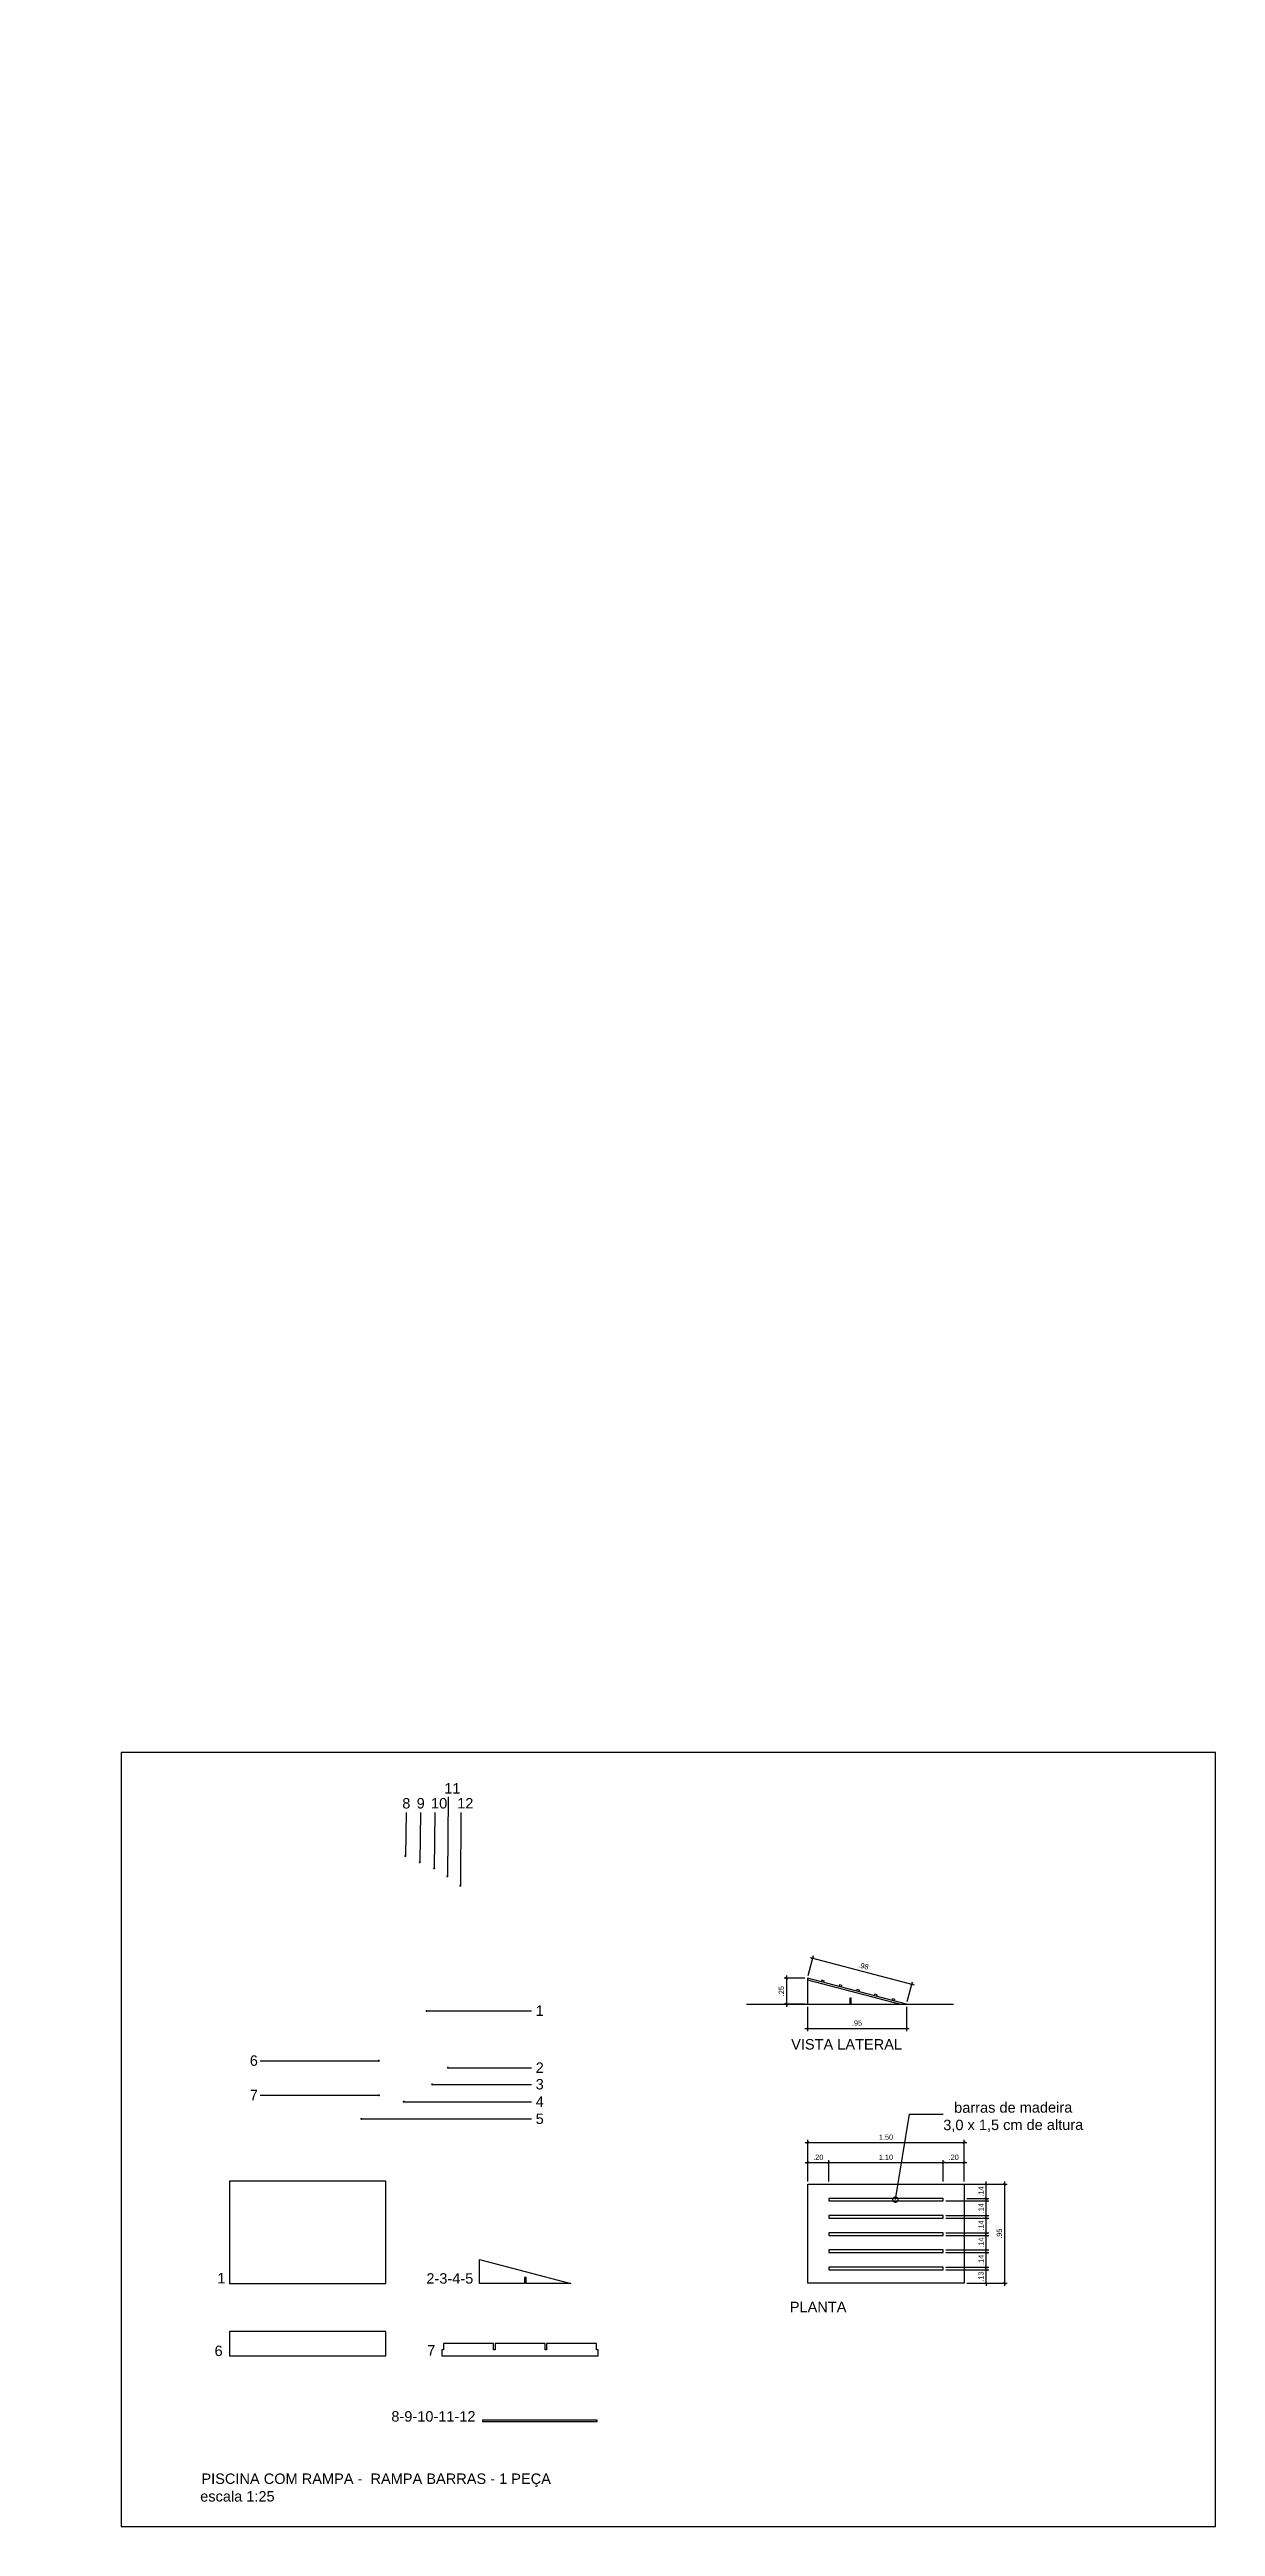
# Model space of a CAD drawing. Header units: metres. Extents: x 1 to 80.9, y 1.1 to 38.5.
# Drawn here: x 35.53 to 46.72, y 1.1 to 24.87 of the extents above; entities that cross this region are included whole.
import ezdxf

# ---------------------------------------------------------------- set-up
doc = ezdxf.new("R2010")
doc.units = ezdxf.units.M
doc.header["$LTSCALE"] = 0.05
doc.header["$MEASUREMENT"] = 0
for name, color, linetype in [('2D-CHAMADAS', 7, 'Continuous'), ('AR-MOBILIARIO', 7, 'Continuous'), ('FLIP_COTA', 1, 'Continuous'), ('FLIP_SMB_Geral', 2, 'Continuous'), ('FLIP_TXT_02', 2, 'Continuous')]:
    doc.layers.add(name, color=color, linetype=linetype)
doc.styles.add('080-ARIAL-100', font='arial.ttf', dxfattribs={"height": 0.175})
doc.styles.add('080-RMS-100', font='romans.shx', dxfattribs={"height": 0.2})
doc.styles.add('Arial', font='arial.ttf')
doc.dimstyles.new('080-RMS-100-EXT', dxfattribs={"dimtxt": 0.2, "dimasz": 0.35, "dimexe": 0.15, "dimexo": 0.15, "dimgap": 0.2, "dimtad": 1, "dimzin": 1, "dimdsep": 46, "dimtxsty": '080-RMS-100', "dimblk": 'DOTSMALL', "dimcen": 0.2, "dimdle": 0.15, "dimclrd": 14, "dimclre": 14, "dimclrt": 2, "dimaunit": 1, "dimadec": 1, "dimazin": 3, "dimtfac": 1, "dimtix": 1, "dimtmove": 2, "dimatfit": 3, "dimldrblk": 'DOTSMALL', "dimfxl": 1, "dimtolj": 1, "dimtzin": 0, "dimarcsym": 0})
doc.dimstyles.new('PADR025', dxfattribs={"dimscale": 0, "dimtxt": 0.05, "dimasz": 0.025, "dimexe": 0.025, "dimexo": 0.025, "dimgap": 0.025, "dimtad": 1, "dimzin": 5, "dimdsep": 46, "dimtxsty": 'Arial', "dimblk1": 'ARCHTICK', "dimblk2": 'ARCHTICK', "dimsah": 1, "dimcen": 0.025, "dimdle": 0.025, "dimclrd": 12, "dimclre": 12, "dimclrt": 12, "dimadec": 0, "dimazin": 0, "dimtfac": 1, "dimtix": 1, "dimtmove": 2, "dimatfit": 3, "dimldrblk": 'ORIGIN', "dimfxl": 0.05, "dimtolj": 1, "dimtzin": 5, "dimarcsym": 0})
pattern_1 = [(10, (0, 0), (-0.01562834, 0.0886327), [])]

msp = doc.modelspace()

# ---------------------------------------------------------------- texts
at = {"layer": 'FLIP_TXT_02', "char_height": 0.1, "width": 3.9314, "attachment_point": 1, "style": '080-ARIAL-100'}
for s, insert in [('8 ', (38.914, 8.089)), ('9 ', (39.052, 8.089)), ('10 ', (39.19, 8.089)), ('11 ', (39.317, 8.232)), ('12 ', (39.441, 8.089)), ('1', (40.194, 6.099)), ('VISTA LATERAL', (42.645, 5.776)), ('6', (37.451, 5.62)), ('2', (40.194, 5.552)), ('7', (37.451, 5.29)), ('3', (40.194, 5.393)), ('4', (40.194, 5.226)), ('5', (40.194, 5.062)), ('1', (37.14, 3.533)), ('2-3-4-5 ', (39.145, 3.53)), ('PLANTA', (42.632, 3.256)), ('6', (37.113, 2.835)), ('7 ', (39.153, 2.84)), ('8-9-10-11-12 ', (38.809, 2.206)), ('escala 1:25', (36.975, 1.439)), ('PISCINA COM RAMPA -  RAMPA BARRAS - 1 PEÇA', (36.987, 1.608))]:
    msp.add_mtext(s, dxfattribs=dict(at, insert=insert))
at = {"layer": 'FLIP_TXT_02', "insert": (44.776, 4.885), "char_height": 0.1, "attachment_point": 8, "rotation": 0.1356, "style": 'Arial'}
msp.add_mtext('barras de madeira \\P3,0 x 1,5 cm de altura', dxfattribs=at)

# ---------------------------------------------------------------- blocks, each defined once
blk = doc.blocks.new('_ArchTick')
at = {"color": 0, "linetype": 'ByBlock', "const_width": 0.15}
blk.add_lwpolyline([(-0.5, -0.5), (0.5, 0.5)], dxfattribs=at)
blk = doc.blocks.new('*D247')
at = {"layer": 'DEFPOINTS', "color": 0, "ltscale": 10, "transparency": 16777216}
for p in [(43.005, 4.591), (42.805, 4.384), (43.005, 4.384)]:
    blk.add_point(p, dxfattribs=at)
at = {"layer": 'FLIP_COTA', "color": 12, "lineweight": -2, "ltscale": 10, "transparency": 16777216}
for p, q in [((42.78, 4.591), (43.03, 4.591)), ((42.805, 4.409), (42.805, 4.616)), ((43.005, 4.409), (43.005, 4.616))]:
    blk.add_line(p, q, dxfattribs=at)
at = {"layer": 'FLIP_COTA', "color": 12, "lineweight": -2, "ltscale": 10, "transparency": 16777216, "xscale": 0.025, "yscale": 0.025, "zscale": 0.025, "rotation": 180}
blk.add_blockref('_ArchTick', (42.805, 4.591), dxfattribs=at)
at = {"layer": 'FLIP_COTA', "color": 12, "lineweight": -2, "ltscale": 10, "transparency": 16777216, "xscale": 0.025, "yscale": 0.025, "zscale": 0.025}
blk.add_blockref('_ArchTick', (43.005, 4.591), dxfattribs=at)
at = {"layer": 'FLIP_COTA', "color": 12, "ltscale": 10, "transparency": 16777216, "insert": (42.905, 4.642), "char_height": 0.05, "attachment_point": 5, "style": 'Arial'}
blk.add_mtext('\\A1;.20', dxfattribs=at)
blk = doc.blocks.new('_Origin')
at = {"color": 0, "linetype": 'ByBlock', "lineweight": -2}
blk.add_line((0, 0), (-1, 0), dxfattribs=at)
blk.add_circle((0, 0), 0.5, dxfattribs=at)
blk = doc.blocks.new('*D248')
at = {"layer": 'DEFPOINTS', "color": 0, "ltscale": 10, "transparency": 16777216}
for p in [(44.105, 4.591), (43.005, 4.384), (44.105, 4.384)]:
    blk.add_point(p, dxfattribs=at)
at = {"layer": 'FLIP_COTA', "color": 12, "lineweight": -2, "ltscale": 10, "transparency": 16777216}
for p, q in [((42.98, 4.591), (44.13, 4.591)), ((43.005, 4.409), (43.005, 4.616)), ((44.105, 4.409), (44.105, 4.616))]:
    blk.add_line(p, q, dxfattribs=at)
at = {"layer": 'FLIP_COTA', "color": 12, "lineweight": -2, "ltscale": 10, "transparency": 16777216, "xscale": 0.025, "yscale": 0.025, "zscale": 0.025, "rotation": 180}
blk.add_blockref('_ArchTick', (43.005, 4.591), dxfattribs=at)
at = {"layer": 'FLIP_COTA', "color": 12, "lineweight": -2, "ltscale": 10, "transparency": 16777216, "xscale": 0.025, "yscale": 0.025, "zscale": 0.025}
blk.add_blockref('_ArchTick', (44.105, 4.591), dxfattribs=at)
at = {"layer": 'FLIP_COTA', "color": 12, "ltscale": 10, "transparency": 16777216, "insert": (43.555, 4.642), "char_height": 0.05, "attachment_point": 5, "style": 'Arial'}
blk.add_mtext('\\A1;1.10', dxfattribs=at)
blk = doc.blocks.new('*D249')
at = {"layer": 'DEFPOINTS', "color": 0, "ltscale": 10, "transparency": 16777216}
for p in [(44.305, 4.591), (44.105, 4.384), (44.305, 4.384)]:
    blk.add_point(p, dxfattribs=at)
at = {"layer": 'FLIP_COTA', "color": 12, "lineweight": -2, "ltscale": 10, "transparency": 16777216}
for p, q in [((44.08, 4.591), (44.33, 4.591)), ((44.105, 4.409), (44.105, 4.616)), ((44.305, 4.409), (44.305, 4.616))]:
    blk.add_line(p, q, dxfattribs=at)
at = {"layer": 'FLIP_COTA', "color": 12, "lineweight": -2, "ltscale": 10, "transparency": 16777216, "xscale": 0.025, "yscale": 0.025, "zscale": 0.025, "rotation": 180}
blk.add_blockref('_ArchTick', (44.105, 4.591), dxfattribs=at)
at = {"layer": 'FLIP_COTA', "color": 12, "lineweight": -2, "ltscale": 10, "transparency": 16777216, "xscale": 0.025, "yscale": 0.025, "zscale": 0.025}
blk.add_blockref('_ArchTick', (44.305, 4.591), dxfattribs=at)
at = {"layer": 'FLIP_COTA', "color": 12, "ltscale": 10, "transparency": 16777216, "insert": (44.205, 4.642), "char_height": 0.05, "attachment_point": 5, "style": 'Arial'}
blk.add_mtext('\\A1;.20', dxfattribs=at)
blk = doc.blocks.new('*D261')
at = {"layer": 'DEFPOINTS', "color": 0, "ltscale": 10, "transparency": 16777216}
for p in [(44.305, 4.785), (42.805, 4.384), (44.305, 4.384)]:
    blk.add_point(p, dxfattribs=at)
at = {"layer": 'FLIP_COTA', "color": 12, "lineweight": -2, "ltscale": 10, "transparency": 16777216}
for p, q in [((42.78, 4.785), (44.33, 4.785)), ((42.805, 4.409), (42.805, 4.81)), ((44.305, 4.409), (44.305, 4.81))]:
    blk.add_line(p, q, dxfattribs=at)
at = {"layer": 'FLIP_COTA', "color": 12, "lineweight": -2, "ltscale": 10, "transparency": 16777216, "xscale": 0.025, "yscale": 0.025, "zscale": 0.025, "rotation": 180}
blk.add_blockref('_ArchTick', (42.805, 4.785), dxfattribs=at)
at = {"layer": 'FLIP_COTA', "color": 12, "lineweight": -2, "ltscale": 10, "transparency": 16777216, "xscale": 0.025, "yscale": 0.025, "zscale": 0.025}
blk.add_blockref('_ArchTick', (44.305, 4.785), dxfattribs=at)
at = {"layer": 'FLIP_COTA', "color": 12, "ltscale": 10, "transparency": 16777216, "insert": (43.555, 4.835), "char_height": 0.05, "attachment_point": 5, "style": 'Arial'}
blk.add_mtext('\\A1;1.50', dxfattribs=at)
blk = doc.blocks.new('*D262')
at = {"layer": 'DEFPOINTS', "color": 0, "ltscale": 10, "transparency": 16777216}
for p in [(44.305, 4.384), (44.694, 4.384), (44.305, 3.434)]:
    blk.add_point(p, dxfattribs=at)
at = {"layer": 'FLIP_COTA', "color": 12, "lineweight": -2, "ltscale": 10, "transparency": 16777216}
for p, q in [((44.33, 4.384), (44.719, 4.384)), ((44.694, 3.409), (44.694, 4.409)), ((44.33, 3.434), (44.719, 3.434))]:
    blk.add_line(p, q, dxfattribs=at)
at = {"layer": 'FLIP_COTA', "color": 12, "lineweight": -2, "ltscale": 10, "transparency": 16777216, "xscale": 0.025, "yscale": 0.025, "zscale": 0.025}
for p, rotation in [((44.694, 4.384), 90), ((44.694, 3.434), 270)]:
    blk.add_blockref('_ArchTick', p, dxfattribs=dict(at, rotation=rotation))
at = {"layer": 'FLIP_COTA', "color": 12, "ltscale": 10, "transparency": 16777216, "insert": (44.643, 3.909), "char_height": 0.05, "attachment_point": 5, "rotation": 90, "style": 'Arial'}
blk.add_mtext('\\A1;.95', dxfattribs=at)
blk = doc.blocks.new('_DotSmall')
at = {"color": 0, "linetype": 'ByBlock', "const_width": 0.5}
blk.add_lwpolyline([(-0.0625, 0, 1), (0.0625, 0, 1)], format="xyb", close=True, dxfattribs=at)
blk = doc.blocks.new('*D263')
at = {"layer": 'DEFPOINTS', "color": 0, "ltscale": 10, "transparency": 16777216}
for p in [(44.105, 3.563), (44.305, 3.434), (44.516, 3.563)]:
    blk.add_point(p, dxfattribs=at)
at = {"layer": 'FLIP_COTA', "color": 12, "lineweight": -2, "ltscale": 10, "transparency": 16777216}
for p, q in [((44.516, 3.563), (44.516, 3.588)), ((44.13, 3.563), (44.541, 3.563)), ((44.33, 3.434), (44.541, 3.434)), ((44.516, 3.434), (44.516, 3.563)), ((44.516, 3.434), (44.516, 3.409))]:
    blk.add_line(p, q, dxfattribs=at)
at = {"layer": 'FLIP_COTA', "color": 12, "lineweight": -2, "ltscale": 10, "transparency": 16777216, "xscale": 0.025, "yscale": 0.025, "zscale": 0.025}
for p, rotation in [((44.516, 3.563), 270), ((44.516, 3.434), 90)]:
    blk.add_blockref('_ArchTick', p, dxfattribs=dict(at, rotation=rotation))
at = {"layer": 'FLIP_COTA', "color": 12, "ltscale": 10, "transparency": 16777216, "insert": (44.466, 3.498), "char_height": 0.05, "attachment_point": 5, "rotation": 90, "style": 'Arial'}
blk.add_mtext('\\A1;.13', dxfattribs=at)
blk = doc.blocks.new('*D250')
at = {"layer": 'DEFPOINTS', "color": 0, "ltscale": 10, "transparency": 16777216}
for p in [(44.105, 3.728), (44.105, 3.588), (44.517, 3.728)]:
    blk.add_point(p, dxfattribs=at)
at = {"layer": 'FLIP_COTA', "color": 12, "lineweight": -2, "ltscale": 10, "transparency": 16777216}
for p, q in [((44.13, 3.728), (44.542, 3.728)), ((44.13, 3.588), (44.542, 3.588)), ((44.517, 3.563), (44.517, 3.753))]:
    blk.add_line(p, q, dxfattribs=at)
at = {"layer": 'FLIP_COTA', "color": 12, "lineweight": -2, "ltscale": 10, "transparency": 16777216, "xscale": 0.025, "yscale": 0.025, "zscale": 0.025}
for p, rotation in [((44.517, 3.728), 90), ((44.517, 3.588), 270)]:
    blk.add_blockref('_ArchTick', p, dxfattribs=dict(at, rotation=rotation))
at = {"layer": 'FLIP_COTA', "color": 12, "ltscale": 10, "transparency": 16777216, "insert": (44.467, 3.658), "char_height": 0.05, "attachment_point": 5, "rotation": 90, "style": 'Arial'}
blk.add_mtext('\\A1;.14', dxfattribs=at)
blk = doc.blocks.new('*D251')
at = {"layer": 'DEFPOINTS', "color": 0, "ltscale": 10, "transparency": 16777216}
for p in [(44.105, 3.893), (44.517, 3.893), (44.105, 3.753)]:
    blk.add_point(p, dxfattribs=at)
at = {"layer": 'FLIP_COTA', "color": 12, "lineweight": -2, "ltscale": 10, "transparency": 16777216}
for p, q in [((44.13, 3.893), (44.542, 3.893)), ((44.517, 3.728), (44.517, 3.918)), ((44.13, 3.753), (44.542, 3.753))]:
    blk.add_line(p, q, dxfattribs=at)
at = {"layer": 'FLIP_COTA', "color": 12, "lineweight": -2, "ltscale": 10, "transparency": 16777216, "xscale": 0.025, "yscale": 0.025, "zscale": 0.025}
for p, rotation in [((44.517, 3.893), 90), ((44.517, 3.753), 270)]:
    blk.add_blockref('_ArchTick', p, dxfattribs=dict(at, rotation=rotation))
at = {"layer": 'FLIP_COTA', "color": 12, "ltscale": 10, "transparency": 16777216, "insert": (44.467, 3.823), "char_height": 0.05, "attachment_point": 5, "rotation": 90, "style": 'Arial'}
blk.add_mtext('\\A1;.14', dxfattribs=at)
blk = doc.blocks.new('*D252')
at = {"layer": 'DEFPOINTS', "color": 0, "ltscale": 10, "transparency": 16777216}
for p in [(44.105, 4.058), (44.517, 4.058), (44.105, 3.918)]:
    blk.add_point(p, dxfattribs=at)
at = {"layer": 'FLIP_COTA', "color": 12, "lineweight": -2, "ltscale": 10, "transparency": 16777216}
for p, q in [((44.13, 4.058), (44.542, 4.058)), ((44.517, 3.893), (44.517, 4.083)), ((44.13, 3.918), (44.542, 3.918))]:
    blk.add_line(p, q, dxfattribs=at)
at = {"layer": 'FLIP_COTA', "color": 12, "lineweight": -2, "ltscale": 10, "transparency": 16777216, "xscale": 0.025, "yscale": 0.025, "zscale": 0.025}
for p, rotation in [((44.517, 4.058), 90), ((44.517, 3.918), 270)]:
    blk.add_blockref('_ArchTick', p, dxfattribs=dict(at, rotation=rotation))
at = {"layer": 'FLIP_COTA', "color": 12, "ltscale": 10, "transparency": 16777216, "insert": (44.467, 3.988), "char_height": 0.05, "attachment_point": 5, "rotation": 90, "style": 'Arial'}
blk.add_mtext('\\A1;.14', dxfattribs=at)
blk = doc.blocks.new('*D253')
at = {"layer": 'DEFPOINTS', "color": 0, "ltscale": 10, "transparency": 16777216}
for p in [(44.105, 4.223), (44.105, 4.083), (44.517, 4.223)]:
    blk.add_point(p, dxfattribs=at)
at = {"layer": 'FLIP_COTA', "color": 12, "lineweight": -2, "ltscale": 10, "transparency": 16777216}
for p, q in [((44.13, 4.223), (44.542, 4.223)), ((44.13, 4.083), (44.542, 4.083)), ((44.517, 4.058), (44.517, 4.248))]:
    blk.add_line(p, q, dxfattribs=at)
at = {"layer": 'FLIP_COTA', "color": 12, "lineweight": -2, "ltscale": 10, "transparency": 16777216, "xscale": 0.025, "yscale": 0.025, "zscale": 0.025}
for p, rotation in [((44.517, 4.223), 90), ((44.517, 4.083), 270)]:
    blk.add_blockref('_ArchTick', p, dxfattribs=dict(at, rotation=rotation))
at = {"layer": 'FLIP_COTA', "color": 12, "ltscale": 10, "transparency": 16777216, "insert": (44.467, 4.153), "char_height": 0.05, "attachment_point": 5, "rotation": 90, "style": 'Arial'}
blk.add_mtext('\\A1;.14', dxfattribs=at)
blk = doc.blocks.new('*D254')
at = {"layer": 'DEFPOINTS', "color": 0, "ltscale": 10, "transparency": 16777216}
for p in [(44.105, 4.384), (44.516, 4.384), (44.305, 4.246)]:
    blk.add_point(p, dxfattribs=at)
at = {"layer": 'FLIP_COTA', "color": 12, "lineweight": -2, "ltscale": 10, "transparency": 16777216}
for p, q in [((44.13, 4.384), (44.541, 4.384)), ((44.516, 4.221), (44.516, 4.409)), ((44.33, 4.246), (44.541, 4.246))]:
    blk.add_line(p, q, dxfattribs=at)
at = {"layer": 'FLIP_COTA', "color": 12, "lineweight": -2, "ltscale": 10, "transparency": 16777216, "xscale": 0.025, "yscale": 0.025, "zscale": 0.025}
for p, rotation in [((44.516, 4.384), 90), ((44.516, 4.246), 270)]:
    blk.add_blockref('_ArchTick', p, dxfattribs=dict(at, rotation=rotation))
at = {"layer": 'FLIP_COTA', "color": 12, "ltscale": 10, "transparency": 16777216, "insert": (44.466, 4.315), "char_height": 0.05, "attachment_point": 5, "rotation": 90, "style": 'Arial'}
blk.add_mtext('\\A1;.14', dxfattribs=at)
blk = doc.blocks.new('*D258')
at = {"layer": 'DEFPOINTS', "color": 0, "ltscale": 10, "transparency": 16777216}
for p in [(42.602, 6.361), (42.802, 6.361), (42.802, 6.111)]:
    blk.add_point(p, dxfattribs=at)
at = {"layer": 'FLIP_COTA', "color": 12, "lineweight": -2, "ltscale": 10, "transparency": 16777216}
for p, q in [((42.777, 6.361), (42.577, 6.361)), ((42.602, 6.086), (42.602, 6.386)), ((42.777, 6.111), (42.577, 6.111))]:
    blk.add_line(p, q, dxfattribs=at)
at = {"layer": 'FLIP_COTA', "color": 12, "lineweight": -2, "ltscale": 10, "transparency": 16777216, "xscale": 0.025, "yscale": 0.025, "zscale": 0.025}
for p, rotation in [((42.602, 6.361), 90), ((42.602, 6.111), 270)]:
    blk.add_blockref('_ArchTick', p, dxfattribs=dict(at, rotation=rotation))
at = {"layer": 'FLIP_COTA', "color": 12, "ltscale": 10, "transparency": 16777216, "insert": (42.551, 6.236), "char_height": 0.05, "attachment_point": 5, "rotation": 90, "style": 'Arial'}
blk.add_mtext('\\A1;.25', dxfattribs=at)
blk = doc.blocks.new('*D259')
at = {"layer": 'DEFPOINTS', "color": 0, "ltscale": 10, "transparency": 16777216}
for p in [(42.802, 6.111), (43.752, 6.111), (43.752, 5.878)]:
    blk.add_point(p, dxfattribs=at)
at = {"layer": 'FLIP_COTA', "color": 12, "lineweight": -2, "ltscale": 10, "transparency": 16777216}
for p, q in [((42.802, 6.086), (42.802, 5.853)), ((43.752, 6.086), (43.752, 5.853)), ((42.777, 5.878), (43.777, 5.878))]:
    blk.add_line(p, q, dxfattribs=at)
at = {"layer": 'FLIP_COTA', "color": 12, "lineweight": -2, "ltscale": 10, "transparency": 16777216, "xscale": 0.025, "yscale": 0.025, "zscale": 0.025, "rotation": 180}
blk.add_blockref('_ArchTick', (42.802, 5.878), dxfattribs=at)
at = {"layer": 'FLIP_COTA', "color": 12, "lineweight": -2, "ltscale": 10, "transparency": 16777216, "xscale": 0.025, "yscale": 0.025, "zscale": 0.025}
blk.add_blockref('_ArchTick', (43.752, 5.878), dxfattribs=at)
at = {"layer": 'FLIP_COTA', "color": 12, "ltscale": 10, "transparency": 16777216, "insert": (43.277, 5.929), "char_height": 0.05, "attachment_point": 5, "style": 'Arial'}
blk.add_mtext('\\A1;.95', dxfattribs=at)
blk = doc.blocks.new('*D260')
at = {"layer": 'DEFPOINTS', "color": 0, "ltscale": 10, "transparency": 16777216}
for p in [(42.802, 6.361), (43.802, 6.303), (43.752, 6.111)]:
    blk.add_point(p, dxfattribs=at)
at = {"layer": 'FLIP_COTA', "color": 12, "lineweight": -2, "ltscale": 10, "transparency": 16777216}
for p, q in [((42.808, 6.386), (42.858, 6.577)), ((42.828, 6.559), (43.826, 6.297)), ((43.758, 6.136), (43.808, 6.327))]:
    blk.add_line(p, q, dxfattribs=at)
at = {"layer": 'FLIP_COTA', "color": 12, "lineweight": -2, "ltscale": 10, "transparency": 16777216, "xscale": 0.025, "yscale": 0.025, "zscale": 0.025}
for p, rotation in [((42.852, 6.553), 165.2564371635266), ((43.802, 6.303), 345.2564371635265)]:
    blk.add_blockref('_ArchTick', p, dxfattribs=dict(at, rotation=rotation))
at = {"layer": 'FLIP_COTA', "color": 12, "ltscale": 10, "transparency": 16777216, "insert": (43.34, 6.477), "char_height": 0.05, "attachment_point": 5, "rotation": 345.2564, "style": 'Arial'}
blk.add_mtext('\\A1;.98', dxfattribs=at)

# ---------------------------------------------------------------- dimensions: what is measured, and where the dimension line sits
at = {"layer": 'FLIP_COTA', "ltscale": 10}
dim = msp.add_aligned_dim(p1=(42.802, 6.361), p2=(43.752, 6.111), distance=0.198, dimstyle='PADR025', override={"dimscale": 1}, dxfattribs=at)
dim.commit()
dim.dimension.update_dxf_attribs({"geometry": '*D260', "text_midpoint": (43.34, 6.477)})
for base, p1, p2, picture, middle in [((42.602, 6.361), (42.802, 6.111), (42.802, 6.361), '*D258', (42.551, 6.236)), ((44.516, 4.384), (44.305, 4.246), (44.105, 4.384), '*D254', (44.466, 4.315)), ((44.694, 4.384), (44.305, 3.434), (44.305, 4.384), '*D262', (44.643, 3.909)), ((44.517, 4.223), (44.105, 4.083), (44.105, 4.223), '*D253', (44.467, 4.153)), ((44.517, 4.058), (44.105, 3.918), (44.105, 4.058), '*D252', (44.467, 3.988)), ((44.517, 3.893), (44.105, 3.753), (44.105, 3.893), '*D251', (44.467, 3.823)), ((44.517, 3.728), (44.105, 3.588), (44.105, 3.728), '*D250', (44.467, 3.658)), ((44.516, 3.563), (44.305, 3.434), (44.105, 3.563), '*D263', (44.466, 3.498))]:
    dim = msp.add_linear_dim(base=base, p1=p1, p2=p2, angle=90, dimstyle='PADR025', override={"dimscale": 1}, dxfattribs=at)
    dim.commit()
    dim.dimension.update_dxf_attribs({"geometry": picture, "text_midpoint": middle})
for base, p1, p2, picture, middle in [((43.752, 5.878), (42.802, 6.111), (43.752, 6.111), '*D259', (43.277, 5.929)), ((44.305, 4.785), (42.805, 4.384), (44.305, 4.384), '*D261', (43.555, 4.835)), ((43.005, 4.591), (42.805, 4.384), (43.005, 4.384), '*D247', (42.905, 4.642)), ((44.105, 4.591), (43.005, 4.384), (44.105, 4.384), '*D248', (43.555, 4.642)), ((44.305, 4.591), (44.105, 4.384), (44.305, 4.384), '*D249', (44.205, 4.642))]:
    dim = msp.add_linear_dim(base=base, p1=p1, p2=p2, dimstyle='PADR025', override={"dimscale": 1}, dxfattribs=at)
    dim.commit()
    dim.dimension.update_dxf_attribs({"geometry": picture, "text_midpoint": middle})

# ---------------------------------------------------------------- hatches: boundary and pattern name
at = {"layer": 'AR-MOBILIARIO', "linetype": 'Continuous', "lineweight": 0, "true_color": 0x5d5d5d}
h = msp.add_hatch(dxfattribs=at)
h.set_pattern_fill('MADEIRA_1', color=251, style=0, pattern_type=2)
h.set_pattern_definition(pattern_1)
h.paths.add_polyline_path([(35.53, 24.777), (35.537, 24.764), (35.544, 24.765)])
h = msp.add_hatch(dxfattribs=at)
h.set_pattern_fill('MADEIRA_1', color=251, style=0, pattern_type=2)
h.set_pattern_definition(pattern_1)
h.paths.add_polyline_path([(35.532, 24.762), (35.537, 24.764), (35.53, 24.777)])
h = msp.add_hatch(dxfattribs=at)
h.set_pattern_fill('MADEIRA_1', color=251, style=0, pattern_type=2)
h.set_pattern_definition(pattern_1)
h.paths.add_polyline_path([(35.991, 24.851), (35.978, 24.867), (35.532, 24.762), (35.533, 24.751), (35.539, 24.746), (35.547, 24.747)])
h = msp.add_hatch(dxfattribs=at)
h.set_pattern_fill('MADEIRA_1', color=251, style=0, pattern_type=2)
h.set_pattern_definition(pattern_1)
h.paths.add_polyline_path([(35.863, 24.471), (35.865, 24.493), (35.858, 24.499), (35.841, 24.489)])

# ---------------------------------------------------------------- linework, layer by layer
at = {"layer": '2D-CHAMADAS', "color": 1}
for p, q in [((39.353, 8.101), (39.347, 7.338)), ((38.951, 7.951), (38.944, 7.533)), ((39.088, 7.951), (39.082, 7.473)), ((39.226, 7.951), (39.22, 7.415)), ((39.477, 7.951), (39.471, 7.248)), ((43.752, 6.111), (42.802, 6.361)), ((42.802, 6.346), (43.693, 6.112)), ((39.147, 6.046), (40.155, 6.046)), ((42.802, 6.111), (43.752, 6.111)), ((37.552, 5.568), (38.689, 5.568)), ((39.352, 5.501), (40.155, 5.501)), ((37.552, 5.237), (38.689, 5.237)), ((39.201, 5.342), (40.155, 5.342)), ((38.522, 5.011), (40.155, 5.011)), ((38.928, 5.175), (40.155, 5.175))]:
    msp.add_line(p, q, dxfattribs=at)
at = {"layer": '2D-CHAMADAS', "color": 2}
for p, q in [((42.802, 6.361), (42.802, 6.111)), ((43.752, 6.111), (42.802, 6.361)), ((42.938, 6.341), (42.934, 6.327)), ((42.962, 6.335), (42.938, 6.341)), ((42.958, 6.32), (42.962, 6.335)), ((43.107, 6.297), (43.103, 6.282)), ((43.131, 6.29), (43.107, 6.297)), ((43.127, 6.276), (43.131, 6.29)), ((43.276, 6.252), (43.272, 6.237)), ((43.3, 6.246), (43.276, 6.252)), ((43.296, 6.231), (43.3, 6.246)), ((43.445, 6.207), (43.441, 6.193)), ((43.469, 6.201), (43.445, 6.207)), ((43.469, 6.201), (43.445, 6.207)), ((43.466, 6.186), (43.469, 6.201)), ((42.802, 6.111), (43.752, 6.111)), ((43.614, 6.163), (43.611, 6.148)), ((43.639, 6.156), (43.614, 6.163)), ((43.635, 6.142), (43.639, 6.156))]:
    msp.add_line(p, q, dxfattribs=at)
at = {"layer": '2D-CHAMADAS', "color": 4}
msp.add_line((42.216, 6.111), (44.202, 6.111), dxfattribs=at)
at = {"layer": '2D-CHAMADAS', "color": 1, "const_width": 0.01}
for points in [[(38.939, 7.533, 1), (38.949, 7.533, 1)], [(39.077, 7.473, 1), (39.087, 7.473, 1)], [(39.215, 7.415, 1), (39.225, 7.415, 1)], [(39.342, 7.338, 1), (39.352, 7.338, 1)], [(39.466, 7.248, 1), (39.476, 7.248, 1)], [(39.142, 6.046, 1), (39.152, 6.046, 1)], [(38.684, 5.568, 1), (38.694, 5.568, 1)], [(39.347, 5.501, 1), (39.357, 5.501, 1)], [(38.684, 5.237, 1), (38.694, 5.237, 1)], [(39.196, 5.342, 1), (39.206, 5.342, 1)], [(38.517, 5.011, 1), (38.527, 5.011, 1)], [(38.923, 5.175, 1), (38.933, 5.175, 1)]]:
    msp.add_lwpolyline(points, format="xyb", close=True, dxfattribs=at)
at = {"layer": '2D-CHAMADAS', "color": 2}
for points in [[(43.222, 6.111), (43.222, 6.17), (43.207, 6.17), (43.207, 6.111)], [(40.087, 3.43), (39.656, 3.43), (39.656, 3.661), (40.532, 3.43), (40.102, 3.43), (40.102, 3.489), (40.087, 3.489), (40.087, 3.43)]]:
    msp.add_lwpolyline(points, dxfattribs=at)
for points in [[(37.256, 4.413), (37.256, 3.43), (38.756, 3.43), (38.756, 4.413)], [(42.805, 3.434), (42.805, 4.384), (44.305, 4.384), (44.305, 3.434)], [(43.005, 4.248), (43.005, 4.223), (44.105, 4.223), (44.105, 4.248)], [(43.005, 4.083), (43.005, 4.058), (44.105, 4.058), (44.105, 4.083)], [(43.005, 3.918), (43.005, 3.893), (44.105, 3.893), (44.105, 3.918)], [(43.005, 3.753), (43.005, 3.728), (44.105, 3.728), (44.105, 3.753)], [(43.005, 3.588), (43.005, 3.563), (44.105, 3.563), (44.105, 3.588)], [(37.256, 2.971), (37.256, 2.737), (38.756, 2.737), (38.756, 2.971)], [(39.804, 2.854), (39.804, 2.796), (39.789, 2.796), (39.789, 2.854), (39.309, 2.854), (39.309, 2.796), (39.294, 2.796), (39.294, 2.737), (40.794, 2.737), (40.794, 2.796), (40.779, 2.796), (40.779, 2.854), (40.299, 2.854), (40.299, 2.796), (40.284, 2.796), (40.284, 2.854)], [(39.684, 2.106), (40.784, 2.106), (40.784, 2.119), (39.684, 2.119)]]:
    msp.add_lwpolyline(points, close=True, dxfattribs=at)
at = {"layer": 'DEFPOINTS'}
msp.add_lwpolyline([(36.216, 1.1), (46.716, 1.1), (46.716, 8.525), (36.216, 8.525)], close=True, dxfattribs=at)

msp.set_redraw_order([(e.dxf.handle, doc.entitydb.next_handle()) for e in msp.query("TEXT MTEXT ATTDEF DIMENSION ARC_DIMENSION")])  # texts and dimensions are drawn at this point

# ---------------------------------------------------------------- leaders
at = {"layer": 'FLIP_SMB_Geral'}
msp.add_leader([(43.645, 4.236), (43.782, 5.057), (44.102, 5.055)], dimstyle='080-RMS-100-EXT', override={"dimasz": 0.1}, dxfattribs=at)

doc.saveas('drawing.dxf')
